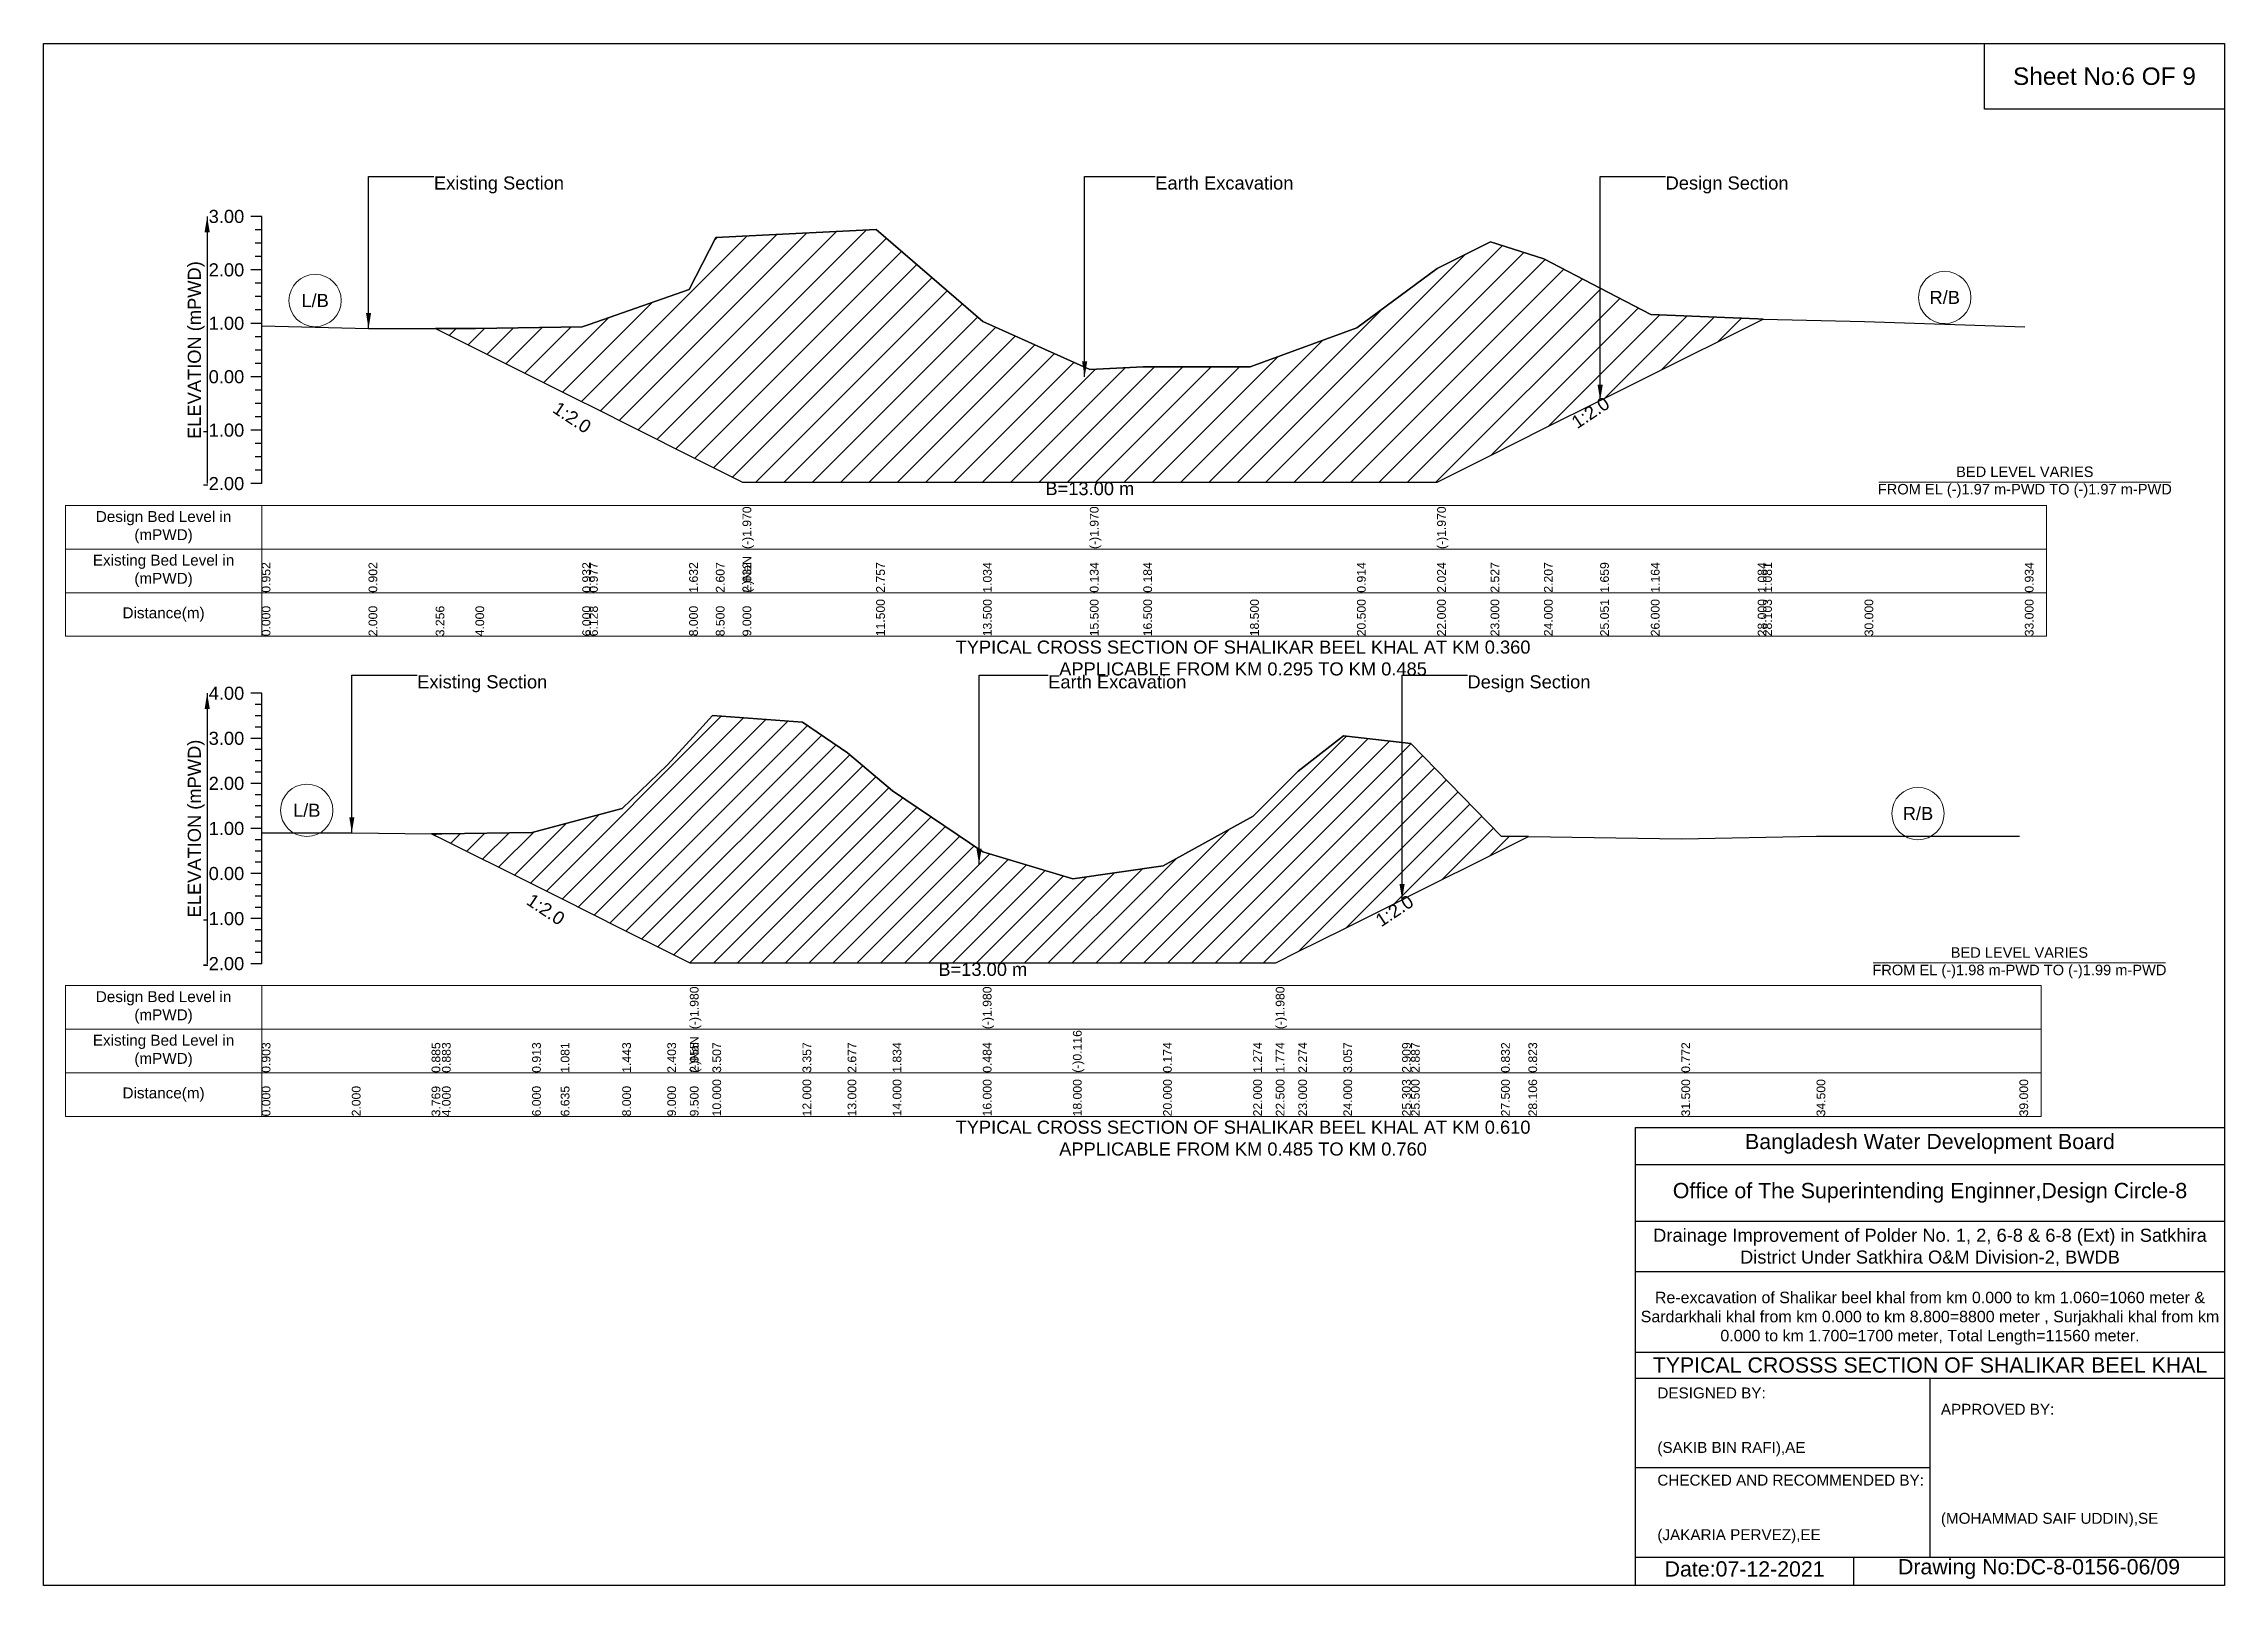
# Model space of a CAD drawing. Header units: inches. Extents: x 93000 to 506000, y -4242 to 0.
# Drawn here: x 380000 to 386000, y -4242 to 0 of the extents above; entities that cross this region are included whole.
import ezdxf

# ---------------------------------------------------------------- set-up
doc = ezdxf.new("R2010")
doc.units = ezdxf.units.IN
doc.header["$LTSCALE"] = 7
doc.header["$MEASUREMENT"] = 0
for name, color, linetype, lineweight in [('Cross section Data Border', 7, 'Continuous', 9), ('Cross Section Labels', 7, 'Continuous', 9), ('Existing_Bed_Level for Xsection', 7, 'Continuous', 25)]:
    doc.layers.add(name, color=color, linetype=linetype, lineweight=lineweight)
doc.styles.get("Standard").update_dxf_attribs({"font": 'arial.ttf'})
doc.dimstyles.get("Standard").update_dxf_attribs({"dimtxt": 0.18, "dimasz": 0.18, "dimexe": 0.18, "dimexo": 0.0625, "dimgap": 0.09, "dimtad": 0, "dimtih": 1, "dimtoh": 1, "dimdec": 4, "dimzin": 0, "dimdsep": 46, "dimtxsty": 'Standard', "dimcen": 0.09, "dimadec": 0, "dimazin": 0, "dimtfac": 1, "dimtdec": 4, "dimtofl": 0, "dimtmove": 0, "dimatfit": 3, "dimfxl": 1, "dimtolj": 1, "dimtzin": 0, "dimarcsym": 0})

msp = doc.modelspace()

# ---------------------------------------------------------------- texts
at = {"attachment_point": 5}
for s, insert, char_height in [('Sheet No:6 OF 9', (385670, -90), 48), ('Bangladesh Water Development Board', (385190, -3027), 42), ('Office of The Superintending Enginner,Design Circle-8', (385190, -3162), 42)]:
    msp.add_mtext(s, dxfattribs=dict(at, insert=insert, char_height=char_height))
for s, insert, char_height, width, attachment_point in [('Drainage Improvement of Polder No. 1, 2, 6-8 & 6-8 (Ext) in Satkhira District Under Satkhira O&M Division-2, BWDB', (385190, -3312), 36, 1680, 5), ('Re-excavation of Shalikar beel khal from km 0.000 to km 1.060=1060 meter & Sardarkhali khal from km 0.000 to km 8.800=8800 meter , Surjakhali khal from km 0.000 to km 1.700=1700 meter, Total Length=11560 meter.', (385190, -3507), 31.4683, 1620, 5), ('TYPICAL CROSSS SECTION OF SHALIKAR BEEL KHAL', (385190, -3636), 42, 1680, 5), ('DESIGNED BY:^J^J^J(SAKIB BIN RAFI),AE', (384440, -3792), 30, 840, 4), ('APPROVED BY:^J^J^J^J^J^J(MOHAMMAD SAIF UDDIN),SE', (385220, -3912), 30, 840, 4), ('CHECKED AND RECOMMENDED BY:^J^J^J(JAKARIA PERVEZ),EE', (384440, -4032), 30, 840, 4), ('Date:07-12-2021', (384680, -4197), 42, 840, 5), ('Drawing No:DC-8-0156-06/09', (385490, -4197), 42, 1320, 5)]:
    msp.add_mtext(s, dxfattribs=dict(insert=insert, char_height=char_height, width=width, attachment_point=attachment_point))
at = {"layer": 'Cross section Data Border', "char_height": 30, "width": 480, "attachment_point": 5}
for s, insert in [('Design Bed Level in (mPWD)', (380330, -1330.7)), ('Existing Bed Level in (mPWD)', (380330, -1450.7)), ('Distance(m)', (380330, -1570.7)), ('Design Bed Level in (mPWD)', (380330, -2651.6)), ('Existing Bed Level in (mPWD)', (380330, -2771.6)), ('Distance(m)', (380330, -2891.6))]:
    msp.add_mtext(s, dxfattribs=dict(at, insert=insert))
at = {"layer": 'Cross Section Labels'}
for s, insert, char_height, attachment_point in [('Existing Section', (381074, -365.4), 36, 1), ('Earth Excavation', (383058.5, -365.4), 36, 1), ('Design Section', (384462.6, -365.4), 36, 1), ('L/B', (380747, -706.9), 36, 5), ('R/B', (385230.5, -698.5), 36, 5), ('BED LEVEL VARIES ^JFROM EL (-)1.97 m-PWD TO (-)1.97 m-PWD', (385451, -1206.3), 28.8, 5), ('B=13.00 m', (382878.5, -1206.3), 36, 2), ('TYPICAL CROSS SECTION OF SHALIKAR BEEL KHAL AT KM 0.360^JAPPLICABLE FROM KM 0.295 TO KM 0.485', (383300, -1690.7), 36, 5), ('Existing Section', (381028, -1738), 36, 1), ('Earth Excavation', (382764, -1738), 36, 1), ('Design Section', (383917.6, -1738), 36, 1), ('L/B', (380724, -2109.6), 36, 5), ('R/B', (385157, -2118.4), 36, 5), ('BED LEVEL VARIES ^JFROM EL (-)1.98 m-PWD TO (-)1.99 m-PWD', (385436, -2529.1), 28.8, 5), ('B=13.00 m', (382584, -2529.1), 36, 2), ('TYPICAL CROSS SECTION OF SHALIKAR BEEL KHAL AT KM 0.610^JAPPLICABLE FROM KM 0.485 TO KM 0.760', (383300, -3011.6), 36, 5)]:
    msp.add_mtext(s, dxfattribs=dict(at, insert=insert, char_height=char_height, attachment_point=attachment_point))
at = {"layer": 'Cross Section Labels', "char_height": 36, "attachment_point": 2}
for insert, rotation in [((381464.1, -1013.6), 326.30993), ((384245.8, -1000.4), 33.69007), ((381391.7, -2367), 326.30993), ((383706.6, -2370.9), 33.69007)]:
    msp.add_mtext('1:2.0', dxfattribs=dict(at, insert=insert, rotation=rotation))
at = {"layer": 'Existing_Bed_Level for Xsection', "char_height": 36, "attachment_point": 6}
for s, insert in [('3.00', (380552, -475.7)), ('2.00', (380552, -622.7)), ('1.00', (380552, -769.7)), ('0.00', (380552, -916.7)), ('-1.00', (380552, -1063.7)), ('-2.00', (380552, -1210.7)), ('4.00', (380552, -1787.6)), ('3.00', (380552, -1911.6)), ('2.00', (380552, -2035.6)), ('1.00', (380552, -2159.6)), ('0.00', (380552, -2283.6)), ('-1.00', (380552, -2407.6)), ('-2.00', (380552, -2531.6))]:
    msp.add_mtext(s, dxfattribs=dict(at, insert=insert))
at = {"layer": 'Existing_Bed_Level for Xsection', "rotation": 90}
for s, insert, char_height, attachment_point in [('ELEVATION (mPWD)', (380420, -843.2), 36, 5), ('(-)1.970', (381923, -1390.7), 24, 1), ('(-)1.970', (382878.5, -1390.7), 24, 1), ('(-)1.970', (383834, -1390.7), 24, 1), ('0.952', (380600, -1510.7), 24, 1), ('0.902', (380894, -1510.7), 24, 1), ('0.902', (380894, -1510.7), 24, 1), ('0.902', (380894, -1510.7), 24, 1), ('0.932', (381482, -1510.7), 24, 1), ('0.977', (381500.8, -1510.7), 24, 1), ('1.632', (381776, -1510.7), 24, 1), ('2.607', (381849.5, -1510.7), 24, 1), ('(-)NaN', (381923, -1510.7), 24, 1), ('(-)NaN', (381923, -1510.7), 24, 1), ('2.632', (381923, -1510.7), 24, 1), ('2.632', (381923, -1510.7), 24, 1), ('2.757', (382290.5, -1510.7), 24, 1), ('1.034', (382584.5, -1510.7), 24, 1), ('1.034', (382584.5, -1510.7), 24, 1), ('0.134', (382878.5, -1510.7), 24, 1), ('0.134', (382878.5, -1510.7), 24, 1), ('0.184', (383025.5, -1510.7), 24, 1), ('0.184', (383025.5, -1510.7), 24, 1), ('0.914', (383613.5, -1510.7), 24, 1), ('2.024', (383834, -1510.7), 24, 1), ('2.024', (383834, -1510.7), 24, 1), ('2.024', (383834, -1510.7), 24, 1), ('2.527', (383981, -1510.7), 24, 1), ('2.207', (384128, -1510.7), 24, 1), ('1.659', (384282.6, -1510.7), 24, 1), ('1.164', (384422, -1510.7), 24, 1), ('1.084', (384716, -1510.7), 24, 1), ('1.081', (384731.1, -1510.7), 24, 1), ('0.934', (385451, -1510.7), 24, 1), ('0.000', (380600, -1630.7), 24, 1), ('2.000', (380894, -1630.7), 24, 1), ('3.256', (381078.6, -1630.7), 24, 1), ('4.000', (381188, -1630.7), 24, 1), ('6.000', (381482, -1630.7), 24, 1), ('6.128', (381500.8, -1630.7), 24, 1), ('8.000', (381776, -1630.7), 24, 1), ('8.500', (381849.5, -1630.7), 24, 1), ('9.000', (381923, -1630.7), 24, 1), ('9.000', (381923, -1630.7), 24, 1), ('9.000', (381923, -1630.7), 24, 1), ('11.500', (382290.5, -1630.7), 24, 1), ('13.500', (382584.5, -1630.7), 24, 1), ('15.500', (382878.5, -1630.7), 24, 1), ('15.500', (382878.5, -1630.7), 24, 1), ('15.500', (382878.5, -1630.7), 24, 1), ('16.500', (383025.5, -1630.7), 24, 1), ('18.500', (383319.5, -1630.7), 24, 1), ('20.500', (383613.5, -1630.7), 24, 1), ('22.000', (383834, -1630.7), 24, 1), ('22.000', (383834, -1630.7), 24, 1), ('22.000', (383834, -1630.7), 24, 1), ('23.000', (383981, -1630.7), 24, 1), ('24.000', (384128, -1630.7), 24, 1), ('25.051', (384282.6, -1630.7), 24, 1), ('26.000', (384422, -1630.7), 24, 1), ('28.000', (384716, -1630.7), 24, 1), ('28.103', (384731.1, -1630.7), 24, 1), ('30.000', (385010, -1630.7), 24, 1), ('33.000', (385451, -1630.7), 24, 1), ('ELEVATION (mPWD)', (380420, -2159.6), 36, 5), ('(-)1.980', (381778, -2711.6), 24, 1), ('(-)1.980', (382584, -2711.6), 24, 1), ('(-)1.980', (383390, -2711.6), 24, 1), ('0.903', (380600, -2831.6), 24, 1), ('0.903', (380600, -2831.6), 24, 1), ('0.885', (381067.4, -2831.6), 24, 1), ('0.883', (381096, -2831.6), 24, 1), ('0.913', (381344, -2831.6), 24, 1), ('1.081', (381422.7, -2831.6), 24, 1), ('1.443', (381592, -2831.6), 24, 1), ('2.403', (381716, -2831.6), 24, 1), ('(-)NaN', (381778, -2831.6), 24, 1), ('2.955', (381778, -2831.6), 24, 1), ('2.955', (381778, -2831.6), 24, 1), ('3.507', (381840, -2831.6), 24, 1), ('3.357', (382088, -2831.6), 24, 1), ('2.677', (382212, -2831.6), 24, 1), ('1.834', (382336, -2831.6), 24, 1), ('0.484', (382584, -2831.6), 24, 1), ('0.484', (382584, -2831.6), 24, 1), ('0.484', (382584, -2831.6), 24, 1), ('(-)0.116', (382832, -2831.6), 24, 1), ('0.174', (383080, -2831.6), 24, 1), ('1.274', (383328, -2831.6), 24, 1), ('1.774', (383390, -2831.6), 24, 1), ('1.774', (383390, -2831.6), 24, 1), ('1.774', (383390, -2831.6), 24, 1), ('2.274', (383452, -2831.6), 24, 1), ('3.057', (383576, -2831.6), 24, 1), ('2.909', (383737.6, -2831.6), 24, 1), ('2.887', (383762, -2831.6), 24, 1), ('0.832', (384010, -2831.6), 24, 1), ('0.832', (384010, -2831.6), 24, 1), ('0.832', (384010, -2831.6), 24, 1), ('0.823', (384085.1, -2831.6), 24, 1), ('0.772', (384506, -2831.6), 24, 1), ('0.000', (380600, -2951.6), 24, 1), ('2.000', (380848, -2951.6), 24, 1), ('3.769', (381067.4, -2951.6), 24, 1), ('4.000', (381096, -2951.6), 24, 1), ('6.000', (381344, -2951.6), 24, 1), ('6.635', (381422.7, -2951.6), 24, 1), ('8.000', (381592, -2951.6), 24, 1), ('9.000', (381716, -2951.6), 24, 1), ('9.500', (381778, -2951.6), 24, 1), ('9.500', (381778, -2951.6), 24, 1), ('9.500', (381778, -2951.6), 24, 1), ('10.000', (381840, -2951.6), 24, 1), ('12.000', (382088, -2951.6), 24, 1), ('13.000', (382212, -2951.6), 24, 1), ('14.000', (382336, -2951.6), 24, 1), ('16.000', (382584, -2951.6), 24, 1), ('16.000', (382584, -2951.6), 24, 1), ('16.000', (382584, -2951.6), 24, 1), ('18.000', (382832, -2951.6), 24, 1), ('20.000', (383080, -2951.6), 24, 1), ('22.000', (383328, -2951.6), 24, 1), ('22.500', (383390, -2951.6), 24, 1), ('22.500', (383390, -2951.6), 24, 1), ('22.500', (383390, -2951.6), 24, 1), ('23.000', (383452, -2951.6), 24, 1), ('24.000', (383576, -2951.6), 24, 1), ('25.303', (383737.6, -2951.6), 24, 1), ('25.500', (383762, -2951.6), 24, 1), ('27.500', (384010, -2951.6), 24, 1), ('28.106', (384085.1, -2951.6), 24, 1), ('31.500', (384506, -2951.6), 24, 1), ('34.500', (384878, -2951.6), 24, 1), ('39.000', (385436, -2951.6), 24, 1)]:
    msp.add_mtext(s, dxfattribs=dict(at, insert=insert, char_height=char_height, attachment_point=attachment_point))

# ---------------------------------------------------------------- hatches: boundary and pattern name
at = {"layer": 'Existing_Bed_Level for Xsection'}
h = msp.add_hatch(dxfattribs=at)
h.set_pattern_fill('ANSI31', color=256, scale=441, style=0)
h.paths.add_polyline_path([(381078.6, -784.1), (381188, -838.8), (381482, -985.8), (381500.8, -995.2), (381776, -1132.8), (381849.5, -1169.5), (381923, -1206.3), (382290.5, -1206.3), (382584.5, -1206.3), (382878.5, -1206.3), (383025.5, -1206.3), (383319.5, -1206.3), (383613.5, -1206.3), (383834, -1206.3), (383981, -1132.8), (384128, -1059.3), (384282.6, -982), (384422, -912.3), (384716, -765.3), (384731.1, -757.7), (384716, -757.4), (384422, -745.6), (384282.6, -672.9), (384128, -592.3), (383981, -545.2), (383834, -619.2), (383613.5, -782.3), (383319.5, -889.6), (383025.5, -889.6), (382878.5, -897), (382584.5, -764.7), (382290.5, -511.4), (381923, -529.8), (381849.5, -533.5), (381776, -676.8), (381500.8, -773.1), (381482, -779.7), (381188, -784.1)])
h = msp.add_hatch(dxfattribs=at)
h.set_pattern_fill('ANSI31', color=256, scale=372, style=0)
h.paths.add_polyline_path([(381067.4, -2173.8), (381096, -2188.1), (381344, -2312.1), (381422.7, -2351.5), (381592, -2436.1), (381716, -2498.1), (381778, -2529.1), (381840, -2529.1), (382088, -2529.1), (382212, -2529.1), (382336, -2529.1), (382584, -2529.1), (382832, -2529.1), (383080, -2529.1), (383328, -2529.1), (383390, -2529.1), (383452, -2498.1), (383576, -2436.1), (383737.6, -2355.4), (383762, -2343.1), (384010, -2219.1), (384085.1, -2181.6), (384010, -2180.4), (383762, -1925.6), (383737.6, -1922.9), (383576, -1904.5), (383452, -2001.6), (383390, -2063.6), (383328, -2125.6), (383080, -2262), (382832, -2298), (382584, -2223.6), (382336, -2056.2), (382212, -1951.7), (382088, -1867.3), (381840, -1848.7), (381778, -1917.2), (381716, -1985.6), (381592, -2104.7), (381422.7, -2149.5), (381344, -2170.4), (381096, -2174.1)])

# ---------------------------------------------------------------- linework, layer by layer
for points in [[(380000, 0), (386000, 0), (386000, -4242), (380000, -4242)], [(385340, 0), (386000, 0), (386000, -180), (385340, -180)]]:
    msp.add_lwpolyline(points, close=True)
for points in [[(384380, -4242), (384380, -2982), (386000, -2982)], [(384380, -3084), (386000, -3084)], [(384380, -3240), (386000, -3240)], [(384380, -3378), (386000, -3378)], [(384380, -3600), (386000, -3600)], [(384380, -3672), (386000, -3672)], [(385190, -3672), (385190, -4164)], [(384380, -3918), (385190, -3918)], [(384380, -4164), (386000, -4164)], [(384980, -4164), (384980, -4242)]]:
    msp.add_lwpolyline(points)
at = {"layer": 'Cross section Data Border'}
for points in [[(380060, -1270.7), (385511, -1270.7), (385511, -1630.7), (380060, -1630.7)], [(380060, -2591.6), (385496, -2591.6), (385496, -2951.6), (380060, -2951.6)]]:
    msp.add_lwpolyline(points, close=True, dxfattribs=at)
for points in [[(380600, -1270.7), (380600, -1630.7)], [(380060, -1390.7), (385511, -1390.7)], [(380060, -1510.7), (385511, -1510.7)], [(380600, -2591.6), (380600, -2951.6)], [(380060, -2711.6), (385496, -2711.6)], [(380060, -2831.6), (385496, -2831.6)]]:
    msp.add_lwpolyline(points, dxfattribs=at)
at = {"layer": 'Cross Section Labels'}
for points in [[(385049.1, -1206.3), (385852.9, -1206.3)], [(385034.1, -2529.1), (385837.9, -2529.1)]]:
    msp.add_lwpolyline(points, dxfattribs=at)
for centre in [(380747, -706.9), (385230.5, -698.5), (380724, -2109.6), (385157, -2118.4)]:
    msp.add_circle(centre, 72, dxfattribs=at)
at = {"layer": 'Existing_Bed_Level for Xsection'}
for points in [[(380600, -475.7), (380570, -475.7)], [(380600, -1210.7), (380600, -1063.7), (380600, -916.7), (380600, -769.7), (380600, -622.7), (380600, -475.7)], [(380600, -512.4), (380582, -512.4)], [(380600, -776.8), (380894, -784.1), (381078.6, -784.1), (381188, -784.1), (381482, -779.7), (381500.8, -773.1), (381776, -676.8), (381849.5, -533.5), (381923, -529.8), (381923, -529.8), (382290.5, -511.4), (382584.5, -764.7), (382878.5, -897), (382878.5, -897), (383025.5, -889.6), (383319.5, -889.6), (383613.5, -782.3), (383834, -619.2), (383834, -619.2), (383981, -545.2), (384128, -592.3), (384282.6, -672.9), (384422, -745.6), (384716, -757.4), (384731.1, -757.7), (385010, -764.7), (385451, -779.4)], [(380600, -549.2), (380582, -549.2)], [(380600, -585.9), (380582, -585.9)], [(380600, -622.7), (380570, -622.7)], [(380600, -659.4), (380582, -659.4)], [(380600, -696.2), (380582, -696.2)], [(380600, -769.7), (380570, -769.7)], [(380600, -732.9), (380582, -732.9)], [(380600, -806.4), (380582, -806.4)], [(380600, -843.2), (380582, -843.2)], [(380600, -879.9), (380582, -879.9)], [(380600, -916.7), (380570, -916.7)], [(380600, -953.4), (380582, -953.4)], [(380600, -990.2), (380582, -990.2)], [(380600, -1063.7), (380570, -1063.7)], [(380600, -1026.9), (380582, -1026.9)], [(380600, -1100.4), (380582, -1100.4)], [(380600, -1137.2), (380582, -1137.2)], [(380600, -1173.9), (380582, -1173.9)], [(380600, -1210.7), (380570, -1210.7)], [(380600, -1787.6), (380570, -1787.6)], [(380600, -2531.6), (380600, -2407.6), (380600, -2283.6), (380600, -2159.6), (380600, -2035.6), (380600, -1911.6), (380600, -1787.6)], [(380600, -1818.6), (380582, -1818.6)], [(380600, -1849.6), (380582, -1849.6)], [(380600, -2171.6), (380848, -2171.6), (381067.4, -2173.8), (381096, -2174.1), (381344, -2170.4), (381422.7, -2149.5), (381592, -2104.7), (381716, -1985.6), (381778, -1917.2), (381778, -1917.2), (381840, -1848.7), (382088, -1867.3), (382212, -1951.7), (382336, -2056.2), (382584, -2223.6), (382584, -2223.6), (382832, -2298), (383080, -2262), (383328, -2125.6), (383390, -2063.6), (383390, -2063.6), (383452, -2001.6), (383576, -1904.5), (383737.6, -1922.9), (383762, -1925.6), (384010, -2180.4), (384085.1, -2181.6), (384506, -2187.9), (384878, -2180.4), (385436, -2180.4)], [(380600, -1911.6), (380570, -1911.6)], [(380600, -1880.6), (380582, -1880.6)], [(380600, -1942.6), (380582, -1942.6)], [(380600, -1973.6), (380582, -1973.6)], [(380600, -2035.6), (380570, -2035.6)], [(380600, -2004.6), (380582, -2004.6)], [(380600, -2066.6), (380582, -2066.6)], [(380600, -2097.6), (380582, -2097.6)], [(380600, -2159.6), (380570, -2159.6)], [(380600, -2128.6), (380582, -2128.6)], [(380600, -2190.6), (380582, -2190.6)], [(380600, -2221.6), (380582, -2221.6)], [(380600, -2252.6), (380582, -2252.6)], [(380600, -2283.6), (380570, -2283.6)], [(380600, -2314.6), (380582, -2314.6)], [(380600, -2345.6), (380582, -2345.6)], [(380600, -2376.6), (380582, -2376.6)], [(380600, -2407.6), (380570, -2407.6)], [(380600, -2438.6), (380582, -2438.6)], [(380600, -2469.6), (380582, -2469.6)], [(380600, -2500.6), (380582, -2500.6)], [(380600, -2531.6), (380570, -2531.6)]]:
    msp.add_lwpolyline(points, dxfattribs=at)
for points in [[(381078.6, -784.1), (381078.6, -784.1), (381188, -838.8), (381482, -985.8), (381500.8, -995.2), (381776, -1132.8), (381849.5, -1169.5), (381923, -1206.3), (381923, -1206.3), (382290.5, -1206.3), (382584.5, -1206.3), (382878.5, -1206.3), (382878.5, -1206.3), (383025.5, -1206.3), (383319.5, -1206.3), (383613.5, -1206.3), (383834, -1206.3), (383834, -1206.3), (383981, -1132.8), (384128, -1059.3), (384282.6, -982), (384422, -912.3), (384716, -765.3), (384731.1, -757.7), (384731.1, -757.7), (384731.1, -757.7), (384716, -757.4), (384422, -745.6), (384282.6, -672.9), (384128, -592.3), (383981, -545.2), (383834, -619.2), (383834, -619.2), (383613.5, -782.3), (383319.5, -889.6), (383025.5, -889.6), (382878.5, -897), (382878.5, -897), (382584.5, -764.7), (382290.5, -511.4), (381923, -529.8), (381923, -529.8), (381849.5, -533.5), (381776, -676.8), (381500.8, -773.1), (381482, -779.7), (381188, -784.1), (381078.6, -784.1)], [(381067.4, -2173.8), (381096, -2188.1), (381344, -2312.1), (381422.7, -2351.5), (381592, -2436.1), (381716, -2498.1), (381778, -2529.1), (381778, -2529.1), (381840, -2529.1), (382088, -2529.1), (382212, -2529.1), (382336, -2529.1), (382584, -2529.1), (382584, -2529.1), (382832, -2529.1), (383080, -2529.1), (383328, -2529.1), (383390, -2529.1), (383390, -2529.1), (383452, -2498.1), (383576, -2436.1), (383737.6, -2355.4), (383762, -2343.1), (384010, -2219.1), (384085.1, -2181.6), (384010, -2180.4), (383762, -1925.6), (383737.6, -1922.9), (383576, -1904.5), (383452, -2001.6), (383390, -2063.6), (383390, -2063.6), (383328, -2125.6), (383080, -2262), (382832, -2298), (382584, -2223.6), (382584, -2223.6), (382336, -2056.2), (382212, -1951.7), (382088, -1867.3), (381840, -1848.7), (381778, -1917.2), (381778, -1917.2), (381716, -1985.6), (381592, -2104.7), (381422.7, -2149.5), (381344, -2170.4), (381096, -2174.1)]]:
    msp.add_lwpolyline(points, close=True, dxfattribs=at)

msp.set_redraw_order([(e.dxf.handle, doc.entitydb.next_handle()) for e in msp.query("TEXT MTEXT ATTDEF DIMENSION ARC_DIMENSION")])  # texts and dimensions are drawn at this point

# ---------------------------------------------------------------- leaders
at = {"layer": 'Cross Section Labels', "annotation_type": 0, "has_hookline": 1, "hookline_direction": 0}
for points, text_width in [([(380894, -784.1), (380894, -365.4), (381073.9, -365.4)], 350.4), ([(382864.2, -917.2), (382864.2, -365.4), (383058.4, -365.4)], 372.7), ([(384282.6, -982), (384282.6, -365.4), (384462.5, -365.4)], 330.9), ([(380848, -2171.6), (380848, -1738), (381027.9, -1738)], 350.4), ([(382573.7, -2258.2), (382573.7, -1738), (382763.9, -1738)], 372.7), ([(383737.6, -2355.4), (383737.6, -1738), (383917.5, -1738)], 330.9)]:
    msp.add_leader(points, dimstyle='Standard', override={"dimasz": 43.2}, dxfattribs=dict(at, text_width=text_width))
at = {"layer": 'Existing_Bed_Level for Xsection'}
for points in [[(380450, -475.7), (380450, -1210.7)], [(380450, -1787.6), (380450, -2531.6)]]:
    msp.add_leader(points, dimstyle='Standard', override={"dimasz": 43.2}, dxfattribs=at)

doc.saveas('drawing.dxf')
